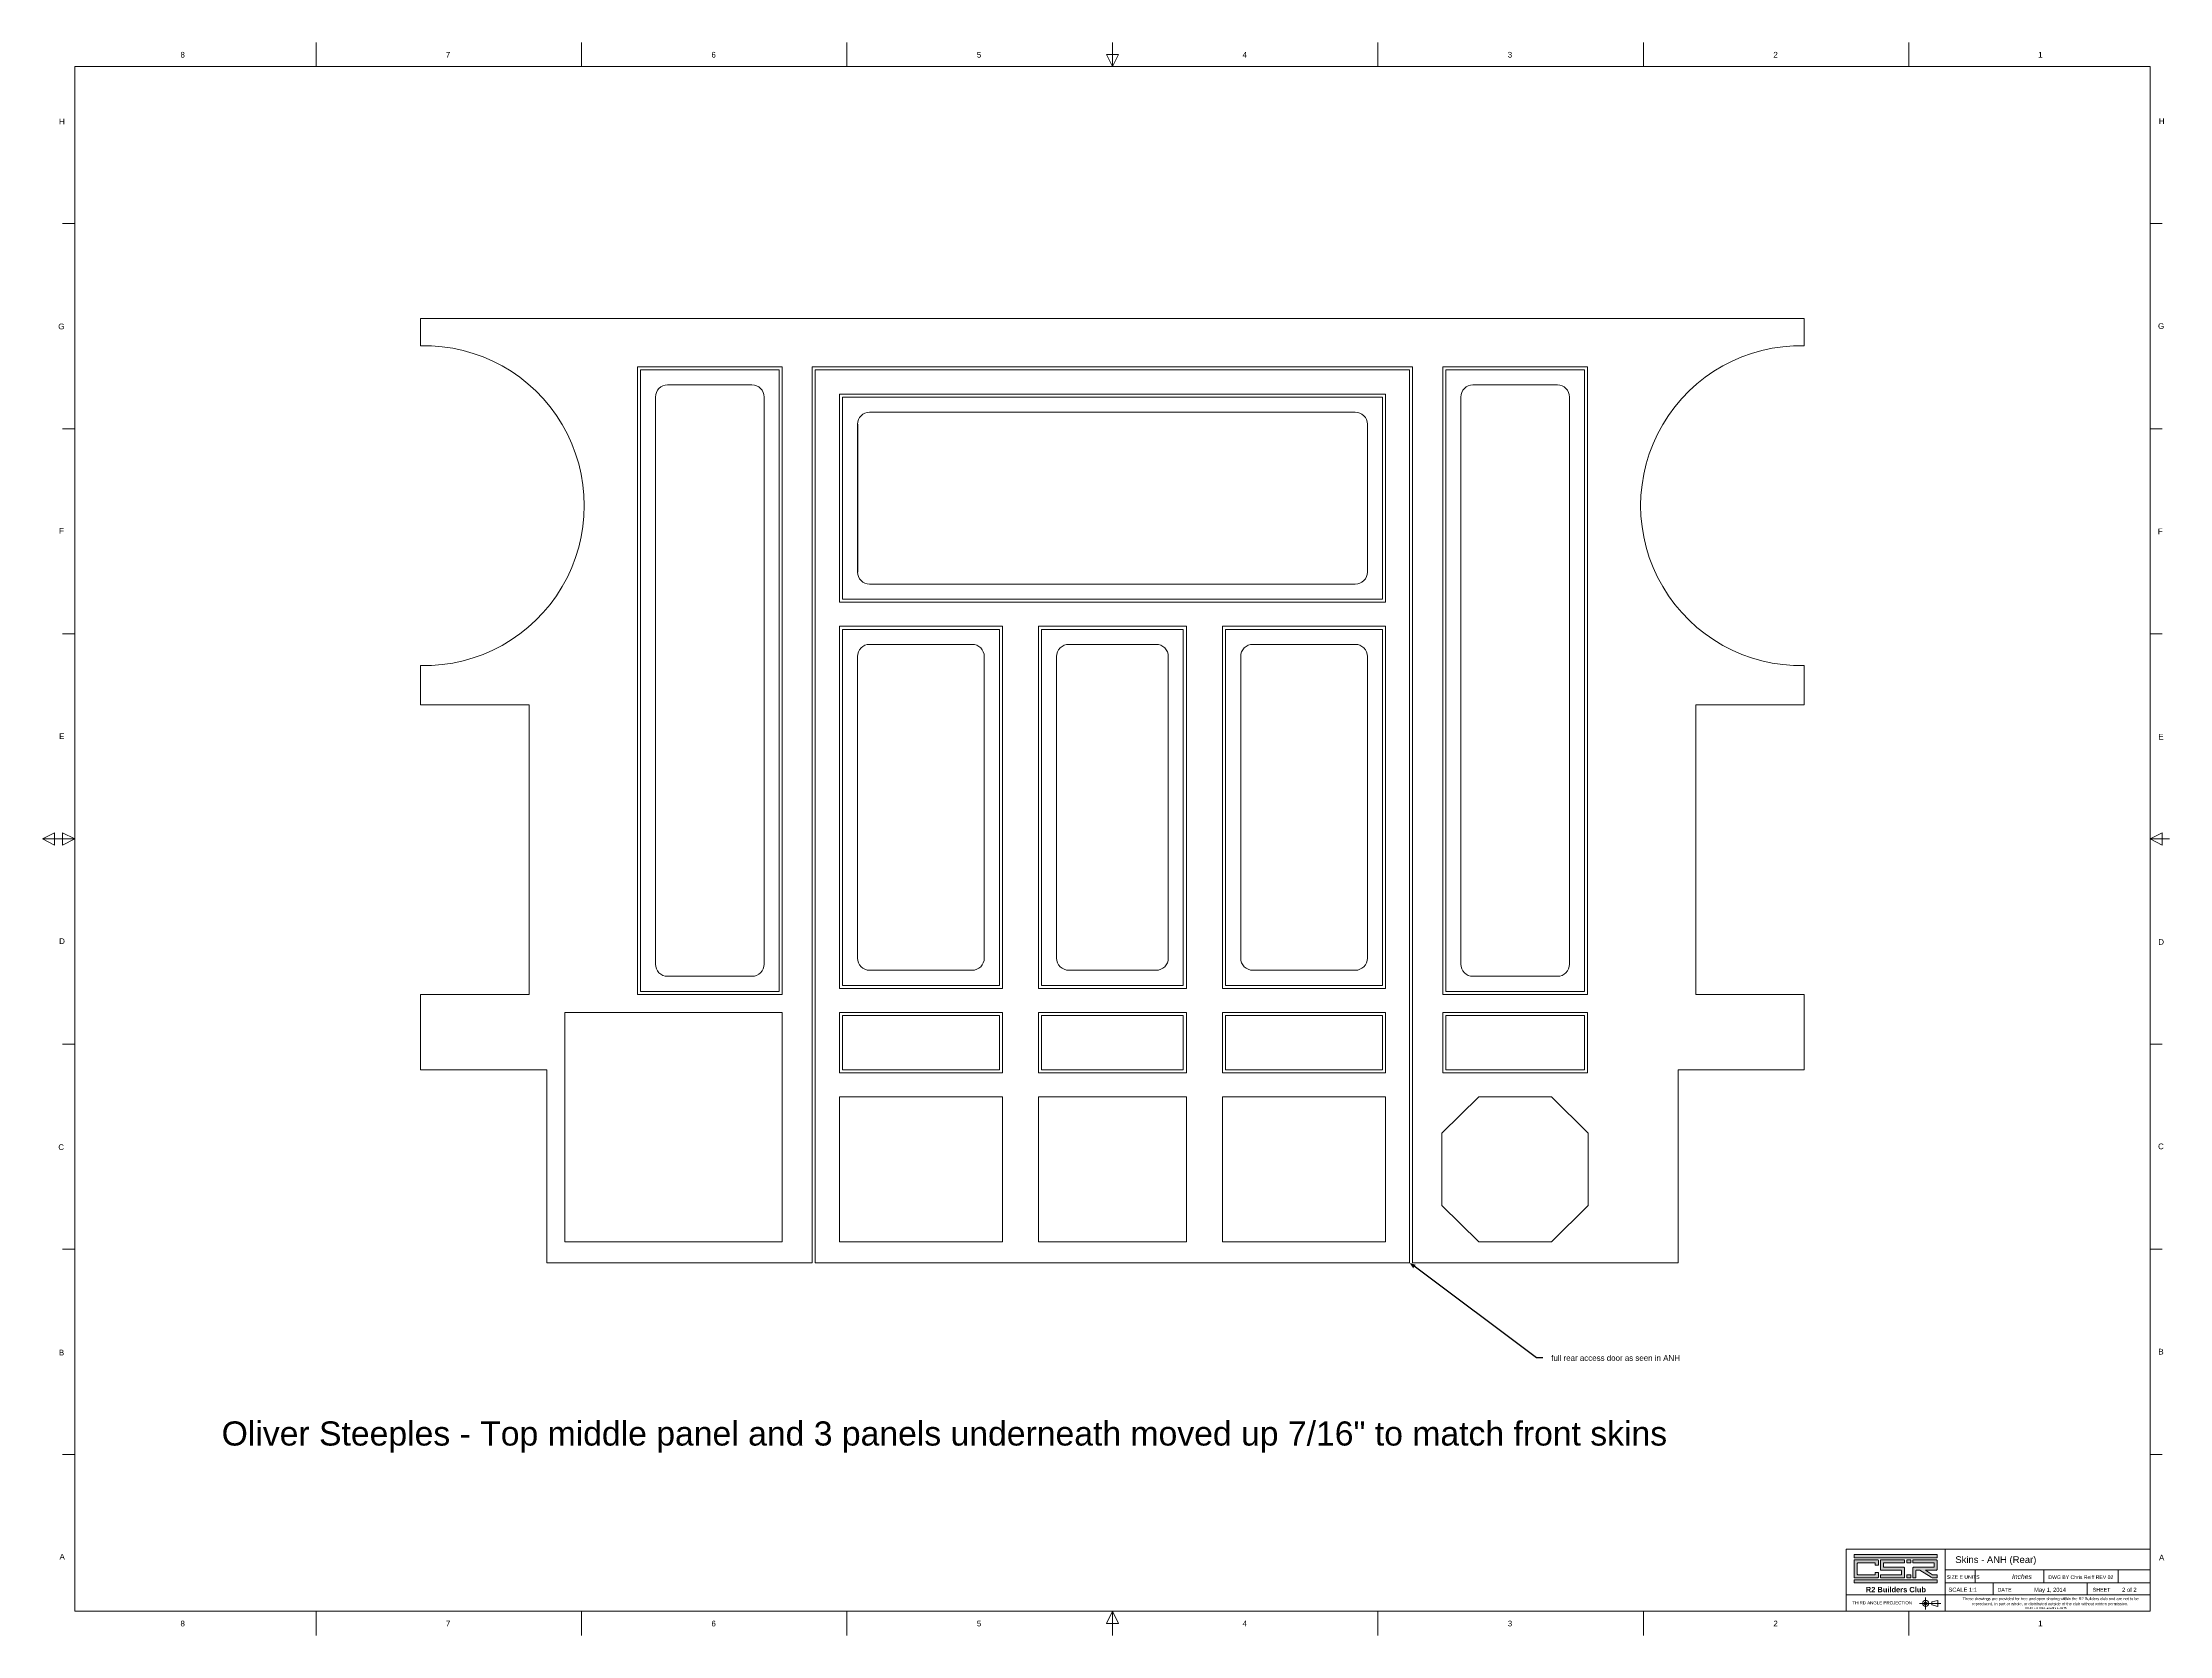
# Model space of a CAD drawing. Header units: millimetres. Extents: x -46.5 to 47.3, y 0.1 to 33.1.
# Drawn here: x 3.22 to 47.29, y 0.12 to 33.12 of the extents above; entities that cross this region are included whole.
import ezdxf

# ---------------------------------------------------------------- set-up
doc = ezdxf.new("R2010")
doc.units = ezdxf.units.MM
for name, color, linetype in [('PDF3_Geometry', 7, 'Continuous'), ('PDF4_Geometry', 7, 'Continuous'), ('PDF4_Text', 7, 'Continuous')]:
    doc.layers.add(name, color=color, linetype=linetype)
doc.layers.add('PDF4_Solid Fills', color=9, linetype='Continuous', true_color=0xc0c0c0)
doc.styles.add('PDF Arial', font='arial.ttf')
doc.styles.add('PDF Arial Bold', font='arialbd.ttf')
doc.styles.add('PDF Arial Italic', font='ariali.ttf')
doc.styles.get("Standard").update_dxf_attribs({"font": 'arial.ttf'})

msp = doc.modelspace()

# ---------------------------------------------------------------- hatches: boundary and pattern name
at = {"layer": 'PDF4_Solid Fills', "transparency": 33554559}
h = msp.add_hatch(color=256, dxfattribs=at)
h.paths.add_polyline_path([(42.472, 1.205), (42.472, 1.268), (40.753, 1.268), (40.753, 1.205)], flags=0)
h.paths.add_polyline_path([(40.753, 1.729), (42.472, 1.729), (42.472, 1.792), (40.753, 1.792)], flags=0)
h.paths.add_polyline_path([(41.256, 1.327), (41.256, 1.326), (41.256, 1.325), (41.256, 1.324), (41.255, 1.323), (41.255, 1.323), (41.255, 1.322), (41.255, 1.321), (41.254, 1.32), (41.254, 1.319), (41.253, 1.318), (41.253, 1.317), (41.252, 1.317), (41.252, 1.316), (41.251, 1.315), (41.25, 1.314), (41.25, 1.314), (41.249, 1.313), (41.248, 1.313), (41.247, 1.312), (41.246, 1.312), (41.246, 1.311), (41.245, 1.311), (41.244, 1.311), (41.243, 1.31), (41.242, 1.31), (41.241, 1.31), (41.24, 1.31), (41.239, 1.31), (41.238, 1.31), (40.77, 1.31), (40.769, 1.31), (40.768, 1.31), (40.767, 1.31), (40.766, 1.31), (40.765, 1.31), (40.765, 1.311), (40.764, 1.311), (40.763, 1.311), (40.762, 1.312), (40.761, 1.312), (40.76, 1.313), (40.76, 1.313), (40.759, 1.314), (40.758, 1.314), (40.757, 1.315), (40.757, 1.316), (40.756, 1.317), (40.756, 1.317), (40.755, 1.318), (40.755, 1.319), (40.754, 1.32), (40.754, 1.321), (40.753, 1.322), (40.753, 1.323), (40.753, 1.323), (40.753, 1.324), (40.753, 1.325), (40.753, 1.326), (40.753, 1.327), (40.753, 1.669), (40.753, 1.67), (40.753, 1.671), (40.753, 1.672), (40.753, 1.673), (40.753, 1.674), (40.753, 1.675), (40.754, 1.676), (40.754, 1.677), (40.755, 1.678), (40.755, 1.679), (40.756, 1.679), (40.756, 1.68), (40.757, 1.681), (40.757, 1.682), (40.758, 1.682), (40.759, 1.683), (40.76, 1.683), (40.76, 1.684), (40.761, 1.685), (40.762, 1.685), (40.763, 1.685), (40.764, 1.686), (40.765, 1.686), (40.765, 1.686), (40.766, 1.687), (40.767, 1.687), (40.768, 1.687), (40.769, 1.687), (40.77, 1.687), (41.238, 1.687), (41.239, 1.687), (41.24, 1.687), (41.241, 1.687), (41.242, 1.687), (41.243, 1.686), (41.244, 1.686), (41.245, 1.686), (41.246, 1.685), (41.246, 1.685), (41.247, 1.685), (41.248, 1.684), (41.249, 1.683), (41.25, 1.683), (41.25, 1.682), (41.251, 1.682), (41.252, 1.681), (41.252, 1.68), (41.253, 1.679), (41.253, 1.679), (41.254, 1.678), (41.254, 1.677), (41.255, 1.676), (41.255, 1.675), (41.255, 1.674), (41.255, 1.673), (41.256, 1.672), (41.256, 1.671), (41.256, 1.67), (41.256, 1.669), (41.256, 1.577), (41.193, 1.577), (41.193, 1.62), (41.193, 1.62), (41.193, 1.62), (41.193, 1.62), (41.193, 1.621), (41.193, 1.621), (41.193, 1.621), (41.193, 1.621), (41.192, 1.622), (41.192, 1.622), (41.192, 1.622), (41.192, 1.622), (41.192, 1.622), (41.192, 1.623), (41.192, 1.623), (41.192, 1.623), (41.191, 1.623), (41.191, 1.623), (41.191, 1.623), (41.191, 1.624), (41.191, 1.624), (41.19, 1.624), (41.19, 1.624), (41.19, 1.624), (41.19, 1.624), (41.189, 1.624), (41.189, 1.624), (41.189, 1.624), (41.189, 1.624), (41.188, 1.624), (40.836, 1.624), (40.835, 1.624), (40.834, 1.624), (40.833, 1.624), (40.832, 1.624), (40.831, 1.623), (40.83, 1.623), (40.829, 1.623), (40.828, 1.622), (40.827, 1.622), (40.826, 1.621), (40.825, 1.621), (40.824, 1.62), (40.823, 1.619), (40.822, 1.618), (40.821, 1.618), (40.82, 1.617), (40.82, 1.616), (40.819, 1.615), (40.818, 1.614), (40.818, 1.613), (40.817, 1.612), (40.817, 1.611), (40.817, 1.61), (40.816, 1.609), (40.816, 1.608), (40.816, 1.607), (40.816, 1.605), (40.815, 1.604), (40.815, 1.603), (40.815, 1.393), (40.815, 1.392), (40.816, 1.391), (40.816, 1.39), (40.816, 1.389), (40.816, 1.388), (40.817, 1.387), (40.817, 1.386), (40.817, 1.385), (40.818, 1.384), (40.818, 1.383), (40.819, 1.382), (40.82, 1.381), (40.82, 1.38), (40.821, 1.379), (40.822, 1.378), (40.823, 1.378), (40.824, 1.377), (40.825, 1.376), (40.826, 1.376), (40.827, 1.375), (40.828, 1.374), (40.829, 1.374), (40.83, 1.374), (40.831, 1.373), (40.832, 1.373), (40.833, 1.373), (40.834, 1.373), (40.835, 1.373), (40.836, 1.373), (41.188, 1.373), (41.189, 1.373), (41.189, 1.373), (41.189, 1.373), (41.189, 1.373), (41.19, 1.373), (41.19, 1.373), (41.19, 1.373), (41.19, 1.373), (41.191, 1.373), (41.191, 1.373), (41.191, 1.373), (41.191, 1.373), (41.191, 1.374), (41.192, 1.374), (41.192, 1.374), (41.192, 1.374), (41.192, 1.374), (41.192, 1.374), (41.192, 1.375), (41.192, 1.375), (41.192, 1.375), (41.193, 1.375), (41.193, 1.376), (41.193, 1.376), (41.193, 1.376), (41.193, 1.376), (41.193, 1.376), (41.193, 1.377), (41.193, 1.377), (41.193, 1.42), (41.256, 1.42)], flags=0)
h.paths.add_polyline_path([(42.032, 1.31), (42.032, 1.462), (42.032, 1.463), (42.032, 1.463), (42.032, 1.463), (42.032, 1.463), (42.032, 1.464), (42.032, 1.464), (42.032, 1.464), (42.032, 1.464), (42.032, 1.465), (42.032, 1.465), (42.032, 1.465), (42.033, 1.465), (42.033, 1.465), (42.033, 1.466), (42.033, 1.466), (42.033, 1.466), (42.033, 1.466), (42.034, 1.466), (42.034, 1.466), (42.034, 1.466), (42.034, 1.466), (42.034, 1.467), (42.035, 1.467), (42.035, 1.467), (42.035, 1.467), (42.035, 1.467), (42.036, 1.467), (42.036, 1.467), (42.036, 1.467), (42.116, 1.467), (42.347, 1.322), (42.348, 1.322), (42.35, 1.321), (42.351, 1.32), (42.352, 1.319), (42.354, 1.318), (42.355, 1.318), (42.357, 1.317), (42.358, 1.316), (42.36, 1.316), (42.361, 1.315), (42.363, 1.315), (42.364, 1.314), (42.366, 1.314), (42.367, 1.313), (42.369, 1.313), (42.37, 1.312), (42.372, 1.312), (42.374, 1.311), (42.375, 1.311), (42.377, 1.311), (42.378, 1.311), (42.38, 1.31), (42.382, 1.31), (42.383, 1.31), (42.385, 1.31), (42.386, 1.31), (42.388, 1.31), (42.39, 1.31), (42.391, 1.31), (42.472, 1.31), (42.472, 1.373), (42.391, 1.373), (42.391, 1.373), (42.39, 1.373), (42.39, 1.373), (42.39, 1.373), (42.389, 1.373), (42.389, 1.373), (42.388, 1.373), (42.388, 1.373), (42.388, 1.373), (42.387, 1.373), (42.387, 1.373), (42.386, 1.373), (42.386, 1.373), (42.386, 1.373), (42.385, 1.373), (42.385, 1.374), (42.384, 1.374), (42.384, 1.374), (42.384, 1.374), (42.383, 1.374), (42.383, 1.374), (42.383, 1.374), (42.382, 1.375), (42.382, 1.375), (42.382, 1.375), (42.381, 1.375), (42.381, 1.375), (42.38, 1.375), (42.38, 1.376), (42.234, 1.467), (42.454, 1.467), (42.455, 1.467), (42.456, 1.467), (42.457, 1.467), (42.458, 1.467), (42.459, 1.468), (42.46, 1.468), (42.461, 1.468), (42.462, 1.469), (42.463, 1.469), (42.463, 1.469), (42.464, 1.47), (42.465, 1.47), (42.466, 1.471), (42.467, 1.472), (42.467, 1.472), (42.468, 1.473), (42.468, 1.474), (42.469, 1.475), (42.469, 1.475), (42.47, 1.476), (42.47, 1.477), (42.471, 1.478), (42.471, 1.479), (42.471, 1.48), (42.472, 1.481), (42.472, 1.482), (42.472, 1.483), (42.472, 1.484), (42.472, 1.485), (42.472, 1.669), (42.472, 1.67), (42.472, 1.671), (42.472, 1.672), (42.472, 1.673), (42.471, 1.674), (42.471, 1.675), (42.471, 1.676), (42.47, 1.677), (42.47, 1.678), (42.469, 1.679), (42.469, 1.679), (42.468, 1.68), (42.468, 1.681), (42.467, 1.682), (42.467, 1.682), (42.466, 1.683), (42.465, 1.683), (42.464, 1.684), (42.463, 1.685), (42.463, 1.685), (42.462, 1.685), (42.461, 1.686), (42.46, 1.686), (42.459, 1.686), (42.458, 1.687), (42.457, 1.687), (42.456, 1.687), (42.455, 1.687), (42.454, 1.687), (41.969, 1.687), (41.969, 1.624), (42.405, 1.624), (42.405, 1.624), (42.405, 1.624), (42.405, 1.624), (42.406, 1.624), (42.406, 1.624), (42.406, 1.624), (42.406, 1.624), (42.407, 1.624), (42.407, 1.624), (42.407, 1.624), (42.407, 1.623), (42.407, 1.623), (42.408, 1.623), (42.408, 1.623), (42.408, 1.623), (42.408, 1.623), (42.408, 1.622), (42.408, 1.622), (42.408, 1.622), (42.409, 1.622), (42.409, 1.622), (42.409, 1.621), (42.409, 1.621), (42.409, 1.621), (42.409, 1.621), (42.409, 1.62), (42.409, 1.62), (42.409, 1.62), (42.409, 1.62), (42.409, 1.534), (42.409, 1.534), (42.409, 1.534), (42.409, 1.533), (42.409, 1.533), (42.409, 1.533), (42.409, 1.533), (42.409, 1.533), (42.409, 1.532), (42.409, 1.532), (42.408, 1.532), (42.408, 1.532), (42.408, 1.532), (42.408, 1.531), (42.408, 1.531), (42.408, 1.531), (42.408, 1.531), (42.407, 1.531), (42.407, 1.531), (42.407, 1.53), (42.407, 1.53), (42.407, 1.53), (42.406, 1.53), (42.406, 1.53), (42.406, 1.53), (42.406, 1.53), (42.405, 1.53), (42.405, 1.53), (42.405, 1.53), (42.405, 1.53), (41.986, 1.53), (41.985, 1.53), (41.984, 1.53), (41.984, 1.53), (41.983, 1.529), (41.982, 1.529), (41.981, 1.529), (41.98, 1.529), (41.979, 1.528), (41.978, 1.528), (41.977, 1.527), (41.976, 1.527), (41.976, 1.526), (41.975, 1.526), (41.974, 1.525), (41.974, 1.524), (41.973, 1.524), (41.972, 1.523), (41.972, 1.522), (41.971, 1.521), (41.971, 1.52), (41.97, 1.52), (41.97, 1.519), (41.97, 1.518), (41.969, 1.517), (41.969, 1.516), (41.969, 1.515), (41.969, 1.514), (41.969, 1.513), (41.969, 1.512), (41.969, 1.31)], flags=0)
h.paths.add_polyline_path([(41.298, 1.485), (41.298, 1.484), (41.298, 1.483), (41.298, 1.482), (41.298, 1.481), (41.298, 1.48), (41.299, 1.479), (41.299, 1.478), (41.299, 1.477), (41.3, 1.476), (41.3, 1.475), (41.301, 1.475), (41.301, 1.474), (41.302, 1.473), (41.303, 1.472), (41.303, 1.472), (41.304, 1.471), (41.305, 1.47), (41.305, 1.47), (41.306, 1.469), (41.307, 1.469), (41.308, 1.469), (41.309, 1.468), (41.31, 1.468), (41.311, 1.468), (41.312, 1.467), (41.313, 1.467), (41.313, 1.467), (41.314, 1.467), (41.315, 1.467), (41.734, 1.467), (41.734, 1.467), (41.734, 1.467), (41.734, 1.467), (41.735, 1.467), (41.735, 1.467), (41.735, 1.467), (41.735, 1.467), (41.736, 1.466), (41.736, 1.466), (41.736, 1.466), (41.736, 1.466), (41.736, 1.466), (41.737, 1.466), (41.737, 1.466), (41.737, 1.466), (41.737, 1.465), (41.737, 1.465), (41.737, 1.465), (41.737, 1.465), (41.738, 1.465), (41.738, 1.464), (41.738, 1.464), (41.738, 1.464), (41.738, 1.464), (41.738, 1.463), (41.738, 1.463), (41.738, 1.463), (41.738, 1.463), (41.738, 1.462), (41.738, 1.377), (41.738, 1.377), (41.738, 1.376), (41.738, 1.376), (41.738, 1.376), (41.738, 1.376), (41.738, 1.376), (41.738, 1.375), (41.738, 1.375), (41.738, 1.375), (41.737, 1.375), (41.737, 1.374), (41.737, 1.374), (41.737, 1.374), (41.737, 1.374), (41.737, 1.374), (41.737, 1.374), (41.736, 1.373), (41.736, 1.373), (41.736, 1.373), (41.736, 1.373), (41.736, 1.373), (41.735, 1.373), (41.735, 1.373), (41.735, 1.373), (41.735, 1.373), (41.734, 1.373), (41.734, 1.373), (41.734, 1.373), (41.734, 1.373), (41.298, 1.373), (41.298, 1.31), (41.783, 1.31), (41.784, 1.31), (41.785, 1.31), (41.786, 1.31), (41.787, 1.31), (41.788, 1.31), (41.789, 1.311), (41.79, 1.311), (41.791, 1.311), (41.792, 1.312), (41.792, 1.312), (41.793, 1.313), (41.794, 1.313), (41.795, 1.314), (41.795, 1.314), (41.796, 1.315), (41.797, 1.316), (41.797, 1.317), (41.798, 1.317), (41.798, 1.318), (41.799, 1.319), (41.799, 1.32), (41.8, 1.321), (41.8, 1.322), (41.8, 1.323), (41.801, 1.323), (41.801, 1.324), (41.801, 1.325), (41.801, 1.326), (41.801, 1.327), (41.801, 1.512), (41.801, 1.513), (41.801, 1.514), (41.801, 1.515), (41.801, 1.516), (41.8, 1.517), (41.8, 1.518), (41.8, 1.519), (41.799, 1.52), (41.799, 1.52), (41.798, 1.521), (41.798, 1.522), (41.797, 1.523), (41.797, 1.524), (41.796, 1.524), (41.795, 1.525), (41.795, 1.526), (41.794, 1.526), (41.793, 1.527), (41.792, 1.527), (41.792, 1.528), (41.791, 1.528), (41.79, 1.529), (41.789, 1.529), (41.788, 1.529), (41.787, 1.529), (41.786, 1.53), (41.785, 1.53), (41.784, 1.53), (41.783, 1.53), (41.365, 1.53), (41.365, 1.53), (41.365, 1.53), (41.364, 1.53), (41.364, 1.53), (41.364, 1.53), (41.364, 1.53), (41.363, 1.53), (41.363, 1.53), (41.363, 1.53), (41.363, 1.53), (41.363, 1.531), (41.362, 1.531), (41.362, 1.531), (41.362, 1.531), (41.362, 1.531), (41.362, 1.531), (41.362, 1.532), (41.361, 1.532), (41.361, 1.532), (41.361, 1.532), (41.361, 1.532), (41.361, 1.533), (41.361, 1.533), (41.361, 1.533), (41.361, 1.533), (41.361, 1.533), (41.361, 1.534), (41.361, 1.534), (41.361, 1.534), (41.361, 1.62), (41.361, 1.62), (41.361, 1.62), (41.361, 1.62), (41.361, 1.621), (41.361, 1.621), (41.361, 1.621), (41.361, 1.621), (41.361, 1.622), (41.361, 1.622), (41.361, 1.622), (41.361, 1.622), (41.362, 1.622), (41.362, 1.623), (41.362, 1.623), (41.362, 1.623), (41.362, 1.623), (41.362, 1.623), (41.363, 1.623), (41.363, 1.624), (41.363, 1.624), (41.363, 1.624), (41.363, 1.624), (41.364, 1.624), (41.364, 1.624), (41.364, 1.624), (41.364, 1.624), (41.365, 1.624), (41.365, 1.624), (41.365, 1.624), (41.801, 1.624), (41.801, 1.687), (41.315, 1.687), (41.314, 1.687), (41.313, 1.687), (41.313, 1.687), (41.312, 1.687), (41.311, 1.686), (41.31, 1.686), (41.309, 1.686), (41.308, 1.685), (41.307, 1.685), (41.306, 1.685), (41.305, 1.684), (41.305, 1.683), (41.304, 1.683), (41.303, 1.682), (41.303, 1.682), (41.302, 1.681), (41.301, 1.68), (41.301, 1.679), (41.3, 1.679), (41.3, 1.678), (41.299, 1.677), (41.299, 1.676), (41.299, 1.675), (41.298, 1.674), (41.298, 1.673), (41.298, 1.672), (41.298, 1.671), (41.298, 1.67), (41.298, 1.669)], flags=0)
h.paths.add_polyline_path([(41.927, 1.373), (41.843, 1.373), (41.843, 1.31), (41.927, 1.31)], flags=0)
h.paths.add_polyline_path([(41.927, 1.687), (41.843, 1.687), (41.843, 1.624), (41.927, 1.624)], flags=0)

# ---------------------------------------------------------------- linework, layer by layer
msp.add_line((20.106, 25.211), (20.106, 22.149))
at = {"layer": 'PDF3_Geometry', "lineweight": 0}
msp.add_lwpolyline([(3.22, 16.618), (3.47, 16.493), (3.47, 16.743), (3.22, 16.618), (3.62, 16.618)], dxfattribs=at)
at = {"layer": 'PDF4_Geometry', "lineweight": 0}
for p, q in [((8.887, 33.118), (8.887, 32.618)), ((14.387, 33.118), (14.387, 32.618)), ((19.887, 33.118), (19.887, 32.618)), ((25.387, 32.618), (25.387, 33.118)), ((30.887, 33.118), (30.887, 32.618)), ((36.387, 33.118), (36.387, 32.618)), ((41.887, 33.118), (41.887, 32.618)), ((3.887, 32.618), (3.887, 0.618)), ((46.887, 32.618), (3.887, 32.618)), ((25.512, 32.868), (25.262, 32.868)), ((25.262, 32.868), (25.387, 32.618)), ((25.387, 32.618), (25.512, 32.868)), ((46.887, 0.618), (46.887, 32.618)), ((3.887, 29.368), (3.637, 29.368)), ((47.137, 29.368), (46.887, 29.368)), ((25.387, 27.399), (11.054, 27.399)), ((11.054, 27.399), (11.054, 26.837)), ((39.721, 27.399), (25.387, 27.399)), ((39.721, 26.837), (39.721, 27.399)), ((15.544, 13.399), (15.544, 26.399)), ((15.544, 26.399), (18.544, 26.399)), ((18.481, 26.336), (15.606, 26.336)), ((15.606, 26.336), (15.606, 13.461)), ((16.169, 26.024), (17.919, 26.024)), ((18.481, 13.461), (18.481, 26.336)), ((18.544, 26.399), (18.544, 13.399)), ((19.169, 7.836), (19.169, 26.399)), ((19.169, 26.399), (25.387, 26.399)), ((19.481, 26.336), (19.231, 26.336)), ((19.231, 26.336), (19.231, 26.086)), ((19.231, 26.086), (19.231, 20.836)), ((23.481, 26.336), (19.481, 26.336)), ((27.294, 26.336), (23.481, 26.336)), ((25.387, 26.399), (31.606, 26.399)), ((31.544, 26.336), (27.294, 26.336)), ((31.544, 26.086), (31.544, 26.336)), ((31.544, 20.836), (31.544, 26.086)), ((31.606, 26.399), (31.606, 7.836)), ((32.231, 13.399), (32.231, 26.399)), ((32.231, 26.399), (35.231, 26.399)), ((35.169, 26.336), (32.294, 26.336)), ((32.294, 26.336), (32.294, 13.461)), ((32.856, 26.024), (34.606, 26.024)), ((35.169, 13.461), (35.169, 26.336)), ((35.231, 26.399), (35.231, 13.399)), ((15.919, 14.024), (15.919, 25.774)), ((18.169, 25.774), (18.169, 14.024)), ((19.731, 25.836), (23.481, 25.836)), ((19.731, 21.524), (19.731, 25.836)), ((30.981, 25.774), (19.794, 25.774)), ((19.794, 25.774), (19.794, 21.586)), ((23.481, 25.836), (27.294, 25.836)), ((27.294, 25.836), (31.044, 25.836)), ((30.981, 21.586), (30.981, 25.774)), ((31.044, 25.836), (31.044, 21.524)), ((32.606, 14.024), (32.606, 25.774)), ((34.856, 25.774), (34.856, 14.024)), ((20.356, 25.461), (30.419, 25.461)), ((30.669, 25.211), (30.669, 22.149)), ((3.887, 25.118), (3.637, 25.118)), ((47.137, 25.118), (46.887, 25.118)), ((30.419, 21.899), (20.356, 21.899)), ((23.481, 21.524), (19.731, 21.524)), ((19.794, 21.586), (30.981, 21.586)), ((27.294, 21.524), (23.481, 21.524)), ((31.044, 21.524), (27.294, 21.524)), ((3.887, 20.868), (3.637, 20.868)), ((19.231, 20.836), (19.231, 13.274)), ((19.731, 21.024), (23.106, 21.024)), ((19.731, 13.524), (19.731, 21.024)), ((19.794, 20.961), (19.794, 13.586)), ((23.044, 20.961), (19.794, 20.961)), ((23.044, 13.586), (23.044, 20.961)), ((23.106, 21.024), (23.106, 13.524)), ((23.856, 13.524), (23.856, 21.024)), ((23.856, 21.024), (26.919, 21.024)), ((26.856, 20.961), (23.919, 20.961)), ((23.919, 20.961), (23.919, 13.586)), ((26.856, 13.586), (26.856, 20.961)), ((26.919, 21.024), (26.919, 13.524)), ((27.669, 13.524), (27.669, 21.024)), ((27.669, 21.024), (31.044, 21.024)), ((27.731, 20.961), (27.731, 13.586)), ((30.981, 20.961), (27.731, 20.961)), ((30.981, 13.586), (30.981, 20.961)), ((31.044, 21.024), (31.044, 13.524)), ((31.544, 13.274), (31.544, 20.836)), ((47.137, 20.868), (46.887, 20.868)), ((20.106, 14.149), (20.106, 20.399)), ((20.356, 20.649), (22.481, 20.649)), ((22.731, 20.399), (22.731, 14.149)), ((24.231, 14.149), (24.231, 20.399)), ((24.481, 20.649), (26.294, 20.649)), ((26.544, 20.399), (26.544, 14.149)), ((28.044, 14.149), (28.044, 20.399)), ((28.294, 20.649), (30.419, 20.649)), ((30.669, 20.399), (30.669, 14.149)), ((11.054, 20.212), (11.054, 19.399)), ((39.721, 19.399), (39.721, 20.212)), ((11.054, 19.399), (13.304, 19.399)), ((13.304, 19.399), (13.304, 13.399)), ((37.471, 13.399), (37.471, 19.399)), ((37.471, 19.399), (39.721, 19.399)), ((3.887, 16.618), (3.487, 16.618)), ((3.637, 16.493), (3.637, 16.743)), ((3.637, 16.743), (3.887, 16.618)), ((3.887, 16.618), (3.637, 16.493)), ((47.137, 16.743), (46.887, 16.618)), ((46.887, 16.618), (47.137, 16.493)), ((46.887, 16.618), (47.287, 16.618)), ((47.137, 16.493), (47.137, 16.743)), ((17.919, 13.774), (16.169, 13.774)), ((22.481, 13.899), (20.356, 13.899)), ((26.294, 13.899), (24.481, 13.899)), ((30.419, 13.899), (28.294, 13.899)), ((34.606, 13.774), (32.856, 13.774)), ((13.304, 13.399), (11.054, 13.399)), ((11.054, 13.399), (11.054, 11.836)), ((18.544, 13.399), (15.544, 13.399)), ((15.606, 13.461), (18.481, 13.461)), ((19.231, 13.274), (19.231, 11.524)), ((23.106, 13.524), (19.731, 13.524)), ((19.794, 13.586), (23.044, 13.586)), ((26.919, 13.524), (23.856, 13.524)), ((23.919, 13.586), (26.856, 13.586)), ((31.044, 13.524), (27.669, 13.524)), ((27.731, 13.586), (30.981, 13.586)), ((31.544, 11.524), (31.544, 13.274)), ((35.231, 13.399), (32.231, 13.399)), ((32.294, 13.461), (35.169, 13.461)), ((39.721, 13.399), (37.471, 13.399)), ((39.721, 11.836), (39.721, 13.399)), ((14.044, 8.274), (14.044, 13.024)), ((14.044, 13.024), (18.544, 13.024)), ((18.544, 13.024), (18.544, 8.274)), ((19.731, 13.024), (23.106, 13.024)), ((19.731, 11.774), (19.731, 13.024)), ((23.044, 12.961), (19.794, 12.961)), ((19.794, 12.961), (19.794, 11.836)), ((23.044, 11.836), (23.044, 12.961)), ((23.106, 13.024), (23.106, 11.774)), ((23.856, 11.774), (23.856, 13.024)), ((23.856, 13.024), (26.919, 13.024)), ((26.856, 12.961), (23.919, 12.961)), ((23.919, 12.961), (23.919, 11.836)), ((26.856, 11.836), (26.856, 12.961)), ((26.919, 13.024), (26.919, 11.774)), ((27.669, 13.024), (31.044, 13.024)), ((27.669, 11.774), (27.669, 13.024)), ((30.981, 12.961), (27.731, 12.961)), ((27.731, 12.961), (27.731, 11.836)), ((30.981, 11.836), (30.981, 12.961)), ((31.044, 13.024), (31.044, 11.774)), ((32.231, 13.024), (35.231, 13.024)), ((32.231, 11.774), (32.231, 13.024)), ((35.169, 12.961), (32.294, 12.961)), ((32.294, 12.961), (32.294, 11.836)), ((35.169, 11.836), (35.169, 12.961)), ((35.231, 13.024), (35.231, 11.774)), ((3.637, 12.368), (3.887, 12.368)), ((46.887, 12.368), (47.137, 12.368)), ((11.054, 11.836), (13.669, 11.836)), ((13.669, 11.836), (13.669, 7.836)), ((19.231, 11.524), (19.231, 7.836)), ((23.106, 11.774), (19.731, 11.774)), ((19.794, 11.836), (23.044, 11.836)), ((26.919, 11.774), (23.856, 11.774)), ((23.919, 11.836), (26.856, 11.836)), ((31.044, 11.774), (27.669, 11.774)), ((27.731, 11.836), (30.981, 11.836)), ((31.544, 7.836), (31.544, 11.524)), ((35.231, 11.774), (32.231, 11.774)), ((32.294, 11.836), (35.169, 11.836)), ((37.106, 11.836), (39.721, 11.836)), ((37.106, 7.836), (37.106, 11.836)), ((19.731, 8.274), (19.731, 11.274)), ((19.731, 11.274), (23.106, 11.274)), ((23.106, 11.274), (23.106, 8.274)), ((23.856, 8.274), (23.856, 11.274)), ((23.856, 11.274), (26.919, 11.274)), ((26.919, 11.274), (26.919, 8.274)), ((27.669, 8.274), (27.669, 11.274)), ((27.669, 11.274), (31.044, 11.274)), ((31.044, 11.274), (31.044, 8.274)), ((32.215, 10.524), (32.98, 11.274)), ((32.98, 11.274), (34.482, 11.274)), ((34.482, 11.274), (35.247, 10.524)), ((32.215, 9.024), (32.215, 10.524)), ((35.247, 10.524), (35.247, 9.024)), ((32.98, 8.274), (32.215, 9.024)), ((35.247, 9.024), (34.482, 8.274)), ((3.637, 8.118), (3.887, 8.118)), ((18.544, 8.274), (14.044, 8.274)), ((23.106, 8.274), (19.731, 8.274)), ((26.919, 8.274), (23.856, 8.274)), ((31.044, 8.274), (27.669, 8.274)), ((34.482, 8.274), (32.98, 8.274)), ((46.887, 8.118), (47.137, 8.118)), ((13.669, 7.836), (19.169, 7.836)), ((19.231, 7.836), (19.481, 7.836)), ((19.481, 7.836), (23.481, 7.836)), ((23.481, 7.836), (27.294, 7.836)), ((27.294, 7.836), (31.544, 7.836)), ((31.606, 7.836), (37.106, 7.836)), ((3.637, 3.868), (3.887, 3.868)), ((46.887, 3.868), (47.137, 3.868)), ((46.887, 1.907), (40.59, 1.907)), ((40.59, 1.907), (40.59, 0.618)), ((40.753, 1.792), (42.472, 1.792)), ((40.753, 1.729), (40.753, 1.792)), ((42.472, 1.792), (42.472, 1.729)), ((42.637, 1.907), (42.637, 0.618)), ((46.887, 0.618), (46.887, 1.907)), ((42.472, 1.729), (40.753, 1.729)), ((40.753, 1.669), (40.753, 1.327)), ((41.238, 1.687), (40.77, 1.687)), ((40.815, 1.393), (40.815, 1.603)), ((40.836, 1.624), (41.188, 1.624)), ((41.188, 1.373), (40.836, 1.373)), ((41.193, 1.62), (41.193, 1.577)), ((41.193, 1.577), (41.256, 1.577)), ((41.256, 1.42), (41.193, 1.42)), ((41.193, 1.42), (41.193, 1.377)), ((41.256, 1.577), (41.256, 1.669)), ((41.256, 1.327), (41.256, 1.42)), ((41.298, 1.485), (41.298, 1.669)), ((41.298, 1.31), (41.298, 1.373)), ((41.298, 1.373), (41.734, 1.373)), ((41.315, 1.687), (41.801, 1.687)), ((41.734, 1.467), (41.315, 1.467)), ((41.361, 1.62), (41.361, 1.534)), ((41.801, 1.624), (41.365, 1.624)), ((41.365, 1.53), (41.783, 1.53)), ((41.738, 1.377), (41.738, 1.462)), ((41.801, 1.687), (41.801, 1.624)), ((41.801, 1.512), (41.801, 1.327)), ((41.843, 1.624), (41.843, 1.687)), ((41.843, 1.687), (41.927, 1.687)), ((41.927, 1.624), (41.843, 1.624)), ((41.843, 1.31), (41.843, 1.373)), ((41.843, 1.373), (41.927, 1.373)), ((41.927, 1.687), (41.927, 1.624)), ((41.927, 1.373), (41.927, 1.31)), ((41.969, 1.624), (41.969, 1.687)), ((41.969, 1.687), (42.454, 1.687)), ((42.405, 1.624), (41.969, 1.624)), ((41.969, 1.31), (41.969, 1.512)), ((41.986, 1.53), (42.405, 1.53)), ((42.032, 1.462), (42.032, 1.31)), ((42.116, 1.467), (42.036, 1.467)), ((42.347, 1.322), (42.116, 1.467)), ((42.454, 1.467), (42.234, 1.467)), ((42.234, 1.467), (42.38, 1.376)), ((42.391, 1.373), (42.472, 1.373)), ((42.409, 1.534), (42.409, 1.62)), ((42.472, 1.669), (42.472, 1.485)), ((42.472, 1.373), (42.472, 1.31)), ((46.887, 1.475), (42.637, 1.475)), ((43.263, 1.475), (43.263, 1.208)), ((44.682, 1.475), (44.682, 1.21)), ((46.222, 1.475), (46.222, 1.21)), ((40.59, 0.958), (46.887, 0.958)), ((40.753, 1.205), (40.753, 1.268)), ((40.753, 1.268), (42.472, 1.268)), ((42.472, 1.205), (40.753, 1.205)), ((40.77, 1.31), (41.238, 1.31)), ((41.783, 1.31), (41.298, 1.31)), ((41.927, 1.31), (41.843, 1.31)), ((42.032, 1.31), (41.969, 1.31)), ((42.236, 0.906), (42.236, 0.781)), ((42.472, 1.31), (42.391, 1.31)), ((42.472, 1.268), (42.472, 1.205)), ((46.887, 1.208), (42.637, 1.208)), ((43.637, 0.958), (43.637, 1.208)), ((45.583, 0.958), (45.583, 1.208)), ((3.887, 0.618), (46.887, 0.618)), ((8.887, 0.118), (8.887, 0.618)), ((14.387, 0.118), (14.387, 0.618)), ((19.887, 0.118), (19.887, 0.618)), ((25.387, 0.618), (25.262, 0.368)), ((25.512, 0.368), (25.387, 0.618)), ((25.387, 0.618), (25.387, 0.118)), ((30.887, 0.118), (30.887, 0.618)), ((36.387, 0.118), (36.387, 0.618)), ((40.59, 0.618), (46.887, 0.618)), ((41.887, 0.118), (41.887, 0.618)), ((42.236, 0.781), (42.111, 0.781)), ((42.236, 0.781), (42.361, 0.781)), ((42.236, 0.656), (42.236, 0.781)), ((42.361, 0.812), (42.486, 0.844)), ((42.361, 0.781), (42.361, 0.812)), ((42.361, 0.75), (42.361, 0.781)), ((42.361, 0.781), (42.486, 0.781)), ((42.486, 0.719), (42.361, 0.75)), ((42.486, 0.844), (42.486, 0.781)), ((42.486, 0.781), (42.486, 0.719)), ((42.486, 0.781), (42.549, 0.781)), ((25.262, 0.368), (25.512, 0.368))]:
    msp.add_line(p, q, dxfattribs=at)
at = {"layer": 'PDF4_Geometry', "color": 5, "lineweight": 30}
for p, q in [((34.172, 5.869), (31.64, 7.765)), ((34.302, 5.869), (34.172, 5.869))]:
    msp.add_line(p, q, dxfattribs=at)
at = {"layer": 'PDF4_Geometry', "lineweight": 0}
for radius in [0.0625, 0.0312]:
    msp.add_circle((42.236, 0.781), radius, dxfattribs=at)
for centre, radius, start, end in [((11.13, 23.524), 3.313, 268.6753, 91.3247), ((39.644, 23.524), 3.313, 88.6753, 271.3247), ((16.169, 25.774), 0.25, 89.9992, 180.0008), ((17.919, 25.774), 0.25, 359.9992, 90.0008), ((32.856, 25.774), 0.25, 89.9992, 180.0008), ((34.606, 25.774), 0.25, 359.9992, 90.0008), ((20.356, 25.211), 0.25, 89.9992, 180.0008), ((30.419, 25.211), 0.25, 359.9992, 90.0008), ((20.356, 22.149), 0.25, 179.9992, 270.0008), ((30.419, 22.149), 0.25, 269.9992, 0.0008), ((20.356, 20.399), 0.25, 89.9992, 180.0008), ((22.481, 20.399), 0.25, 359.9992, 90.0008), ((24.481, 20.399), 0.25, 89.9992, 180.0008), ((26.294, 20.399), 0.25, 359.9992, 90.0008), ((28.294, 20.399), 0.25, 89.9992, 180.0008), ((30.419, 20.399), 0.25, 359.9992, 90.0008), ((20.356, 14.149), 0.25, 179.9992, 270.0008), ((22.481, 14.149), 0.25, 269.9992, 0.0008), ((24.481, 14.149), 0.25, 179.9992, 270.0008), ((26.294, 14.149), 0.25, 269.9992, 0.0008), ((28.294, 14.149), 0.25, 179.9992, 270.0008), ((30.419, 14.149), 0.25, 269.9992, 0.0008), ((16.169, 14.024), 0.25, 179.9992, 270.0008), ((17.919, 14.024), 0.25, 269.9992, 0.0008), ((32.856, 14.024), 0.25, 179.9992, 270.0008), ((34.606, 14.024), 0.25, 269.9992, 0.0008), ((40.77, 1.669), 0.0176, 89.9996, 180.0455), ((40.77, 1.327), 0.0176, 179.9204, 270.0796), ((40.836, 1.603), 0.0209, 89.9141, 180.048), ((40.836, 1.393), 0.021, 179.9807, 270.0193), ((41.188, 1.62), 0.00443, 0.3449, 89.8356), ((41.188, 1.377), 0.00441, 269.8644, 359.9551), ((41.238, 1.669), 0.0176, 0.0295, 89.9253), ((41.238, 1.327), 0.0176, 269.9954, 0.0046), ((41.315, 1.669), 0.0176, 90.0295, 179.9705), ((41.315, 1.485), 0.0176, 180.0747, 269.9705), ((41.365, 1.62), 0.00441, 90.0448, 179.9552), ((41.365, 1.534), 0.00441, 179.8645, 269.9551), ((41.734, 1.462), 0.00438, 359.7276, 90.2724), ((41.734, 1.377), 0.00441, 270.0448, 359.9552), ((41.783, 1.512), 0.0176, 359.9954, 90.0497), ((41.783, 1.327), 0.0176, 269.9545, 0.0004), ((41.986, 1.512), 0.0176, 89.9996, 180.0004), ((42.036, 1.462), 0.00441, 89.8645, 179.9551), ((42.391, 1.393), 0.0838, 237.9788, 270.017), ((42.391, 1.393), 0.0209, 237.9388, 270.1136), ((42.405, 1.62), 0.00441, 0.0448, 89.9552), ((42.405, 1.534), 0.00441, 270.0449, 0.1356), ((42.454, 1.669), 0.0176, 359.9545, 90.0004), ((42.454, 1.484), 0.0176, 269.9204, 0.0796)]:
    msp.add_arc(centre, radius, start, end, dxfattribs=at)
at = {"layer": 'PDF4_Solid Fills', "color": 5, "transparency": 33554559}
msp.add_solid([(31.544, 7.836), (31.618, 7.726), (31.67, 7.796)], dxfattribs=at)

# ---------------------------------------------------------------- texts
msp.add_text('Oliver Steeples - Top middle panel and 3 panels underneath moved up 7/16" to match front skins', height=0.5).set_placement((6.931, 4.052))
at = {"layer": 'PDF4_Text'}
for s, height, style, p in [('8', 0.118, 'PDF Arial', (6.078, 32.806)), ('7', 0.118, 'PDF Arial', (11.577, 32.806)), ('6', 0.118, 'PDF Arial', (17.079, 32.806)), ('5', 0.118, 'PDF Arial', (22.578, 32.806)), ('4', 0.118, 'PDF Arial', (28.083, 32.806)), ('3', 0.118, 'PDF Arial', (33.578, 32.806)), ('2', 0.118, 'PDF Arial', (39.08, 32.806)), ('1', 0.118, 'PDF Arial', (44.567, 32.806)), ('H', 0.118, 'PDF Arial', (3.563, 31.422)), ('H', 0.118, 'PDF Arial', (47.066, 31.429)), ('G', 0.118, 'PDF Arial', (3.546, 27.177)), ('G', 0.118, 'PDF Arial', (47.05, 27.185)), ('F', 0.118, 'PDF Arial', (3.563, 22.943)), ('F', 0.118, 'PDF Arial', (47.046, 22.932)), ('E', 0.118, 'PDF Arial', (3.564, 18.687)), ('E', 0.118, 'PDF Arial', (47.056, 18.678)), ('D', 0.118, 'PDF Arial', (3.565, 14.442)), ('D', 0.118, 'PDF Arial', (47.056, 14.425)), ('C', 0.118, 'PDF Arial', (3.547, 10.175)), ('C', 0.118, 'PDF Arial', (47.051, 10.191)), ('B', 0.118, 'PDF Arial', (3.56, 5.92)), ('B', 0.118, 'PDF Arial', (47.057, 5.938)), ('A', 0.118, 'PDF Arial', (3.572, 1.69)), ('Skins - ANH (Rear)', 0.14041, 'PDF Arial', (42.851, 1.619)), ('A', 0.118, 'PDF Arial', (47.07, 1.673)), ('SIZE E UNITS', 0.07564, 'PDF Arial', (42.673, 1.291)), ('Inches', 0.0997, 'PDF Arial Italic', (44.025, 1.287)), ('DWG BY Chris Reiff REV 02', 0.07564, 'PDF Arial', (44.779, 1.287)), ('SCALE 1:1', 0.086, 'PDF Arial', (42.707, 1.022)), ('These drawings are provided for free and open sharing within the R2 Builders club and are not to be', 0.05903, 'PDF Arial', (43.003, 0.849)), ('DATE', 0.0782, 'PDF Arial', (43.725, 1.026)), ('May 1, 2014', 0.086, 'PDF Arial', (44.482, 1.02)), ('SHEET', 0.0782, 'PDF Arial', (45.698, 1.026)), ('2 of 2', 0.086, 'PDF Arial', (46.306, 1.02)), ('THIRD ANGLE PROJECTION', 0.06577, 'PDF Arial', (40.718, 0.762)), ('reproduced, in part or whole, or distributed outside of the club without written permission.', 0.05903, 'PDF Arial', (43.198, 0.745)), ('R2-D2 is © 2014 Lucasfilm Ltd & TM', 0.03818, 'PDF Arial', (44.306, 0.667)), ('8', 0.118, 'PDF Arial', (6.078, 0.306)), ('7', 0.118, 'PDF Arial', (11.577, 0.306)), ('6', 0.118, 'PDF Arial', (17.079, 0.306)), ('5', 0.118, 'PDF Arial', (22.578, 0.306)), ('4', 0.118, 'PDF Arial', (28.083, 0.306)), ('3', 0.118, 'PDF Arial', (33.578, 0.306)), ('2', 0.118, 'PDF Arial', (39.08, 0.306)), ('1', 0.118, 'PDF Arial', (44.567, 0.306))]:
    msp.add_text(s, height=height, dxfattribs=dict(at, style=style)).set_placement(p)
at = {"layer": 'PDF4_Text', "color": 5, "style": 'PDF Arial'}
msp.add_text('full rear access door as seen in ANH', height=0.11763, dxfattribs=at).set_placement((34.478, 5.807))
at = {"layer": 'PDF4_Text', "color": 250, "true_color": 0x404040, "style": 'PDF Arial Bold'}
msp.add_text('R2 Builders Club', height=0.11069, dxfattribs=at).set_placement((40.996, 1.012))

doc.saveas('drawing.dxf')
